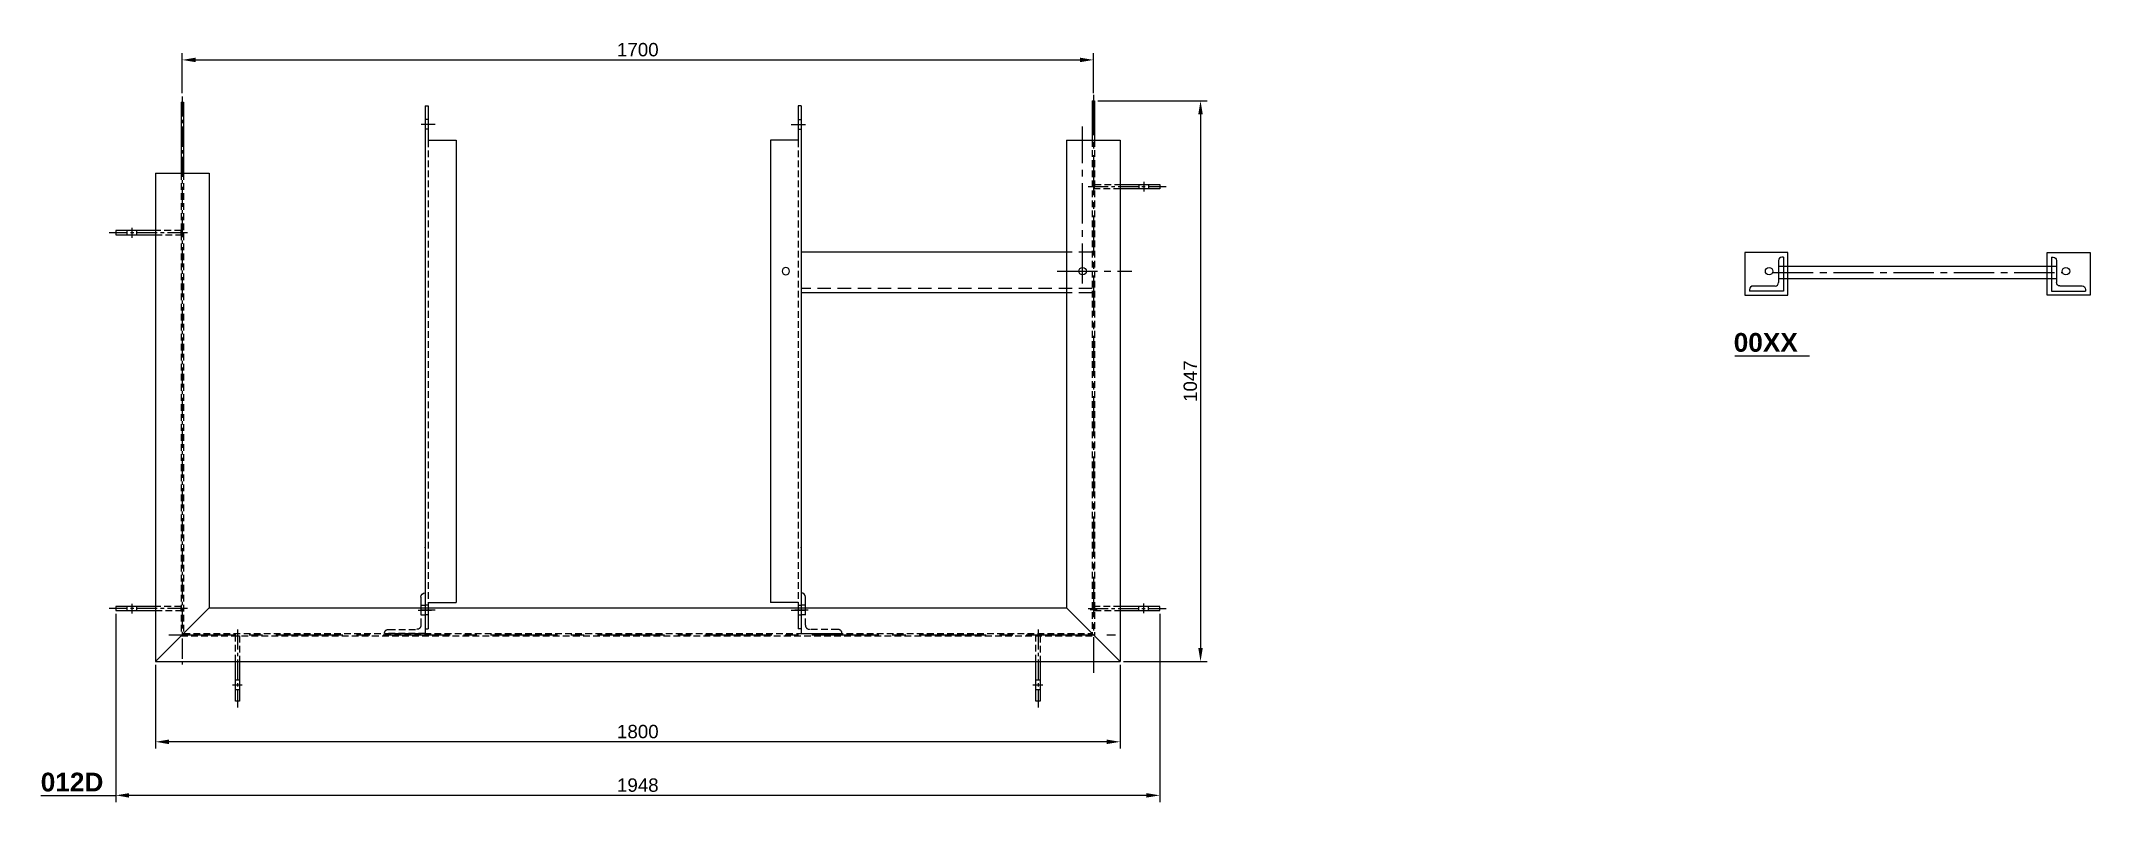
# Model space of a CAD drawing. Header units: millimetres. Extents: x -11137 to 17544, y -5373 to 15400.
# Drawn here: x 12932 to 16755, y -4297 to -2876 of the extents above; entities that cross this region are included whole.
import ezdxf
from ezdxf.enums import TextEntityAlignment as Align

# ---------------------------------------------------------------- set-up
doc = ezdxf.new("R2010")
doc.units = ezdxf.units.MM
doc.header["$LTSCALE"] = 100
doc.header["$MEASUREMENT"] = 0
for name, pattern in [('CENTER', [2, 1.25, -0.25, 0.25, -0.25]), ('CENTER2', [1.125, 0.75, -0.125, 0.125, -0.125]), ('HIDDEN', [0.375, 0.25, -0.125])]:
    doc.linetypes.add(name, pattern=pattern)
for name, color, linetype in [('2D_BEMASSUNG', 1, 'Continuous'), ('CENTRO', 1, 'CENTER'), ('CONTORNO', 3, 'Continuous'), ('EM-PJ-CENTRO', 10, 'CENTER2'), ('EM-PJ-CONTORNO', 3, 'Continuous'), ('EM-PJ-COTA', 7, 'Continuous'), ('EM-PJ-TEXTO', 7, 'Continuous'), ('EM-PJ-TRACEJADA', 1, 'HIDDEN')]:
    doc.layers.add(name, color=color, linetype=linetype)
doc.styles.add('PADRAO ANGLO', font='arial.ttf')
doc.styles.add('PADRAO ANGLO NEG', font='arialbd.ttf')
doc.dimstyles.new('COTAS-ANGLO-PADRÃO', dxfattribs={"dimscale": 10, "dimtxt": 2.5, "dimasz": 2.5, "dimexe": 1.25, "dimexo": 0.625, "dimtad": 1, "dimtxsty": 'PADRAO ANGLO', "dimcen": 2.5, "dimclrd": 256, "dimclre": 256, "dimclrt": 256, "dimadec": 0, "dimazin": 0, "dimtfac": 1, "dimtmove": 0, "dimatfit": 0, "dimfxl": 1, "dimarcsym": 0})

msp = doc.modelspace()

# ---------------------------------------------------------------- texts
at = {"layer": 'EM-PJ-TEXTO', "style": 'PADRAO ANGLO NEG'}
for s, p in [('00XX', (16150.055, -3438.61)), ('012D', (12989.746, -4259.754))]:
    msp.add_text(s, height=35, dxfattribs=at).set_placement(p, align=Align.MIDDLE_CENTER)

# ---------------------------------------------------------------- blocks, each defined once
blk = doc.blocks.new('*D79')
at = {"layer": 'Defpoints', "color": 0, "transparency": 16777216}
for p in [(14897.5, -2987.5), (14945.4, -4034.6), (15095.4, -4034.6)]:
    blk.add_point(p, dxfattribs=at)
at = {"layer": 'EM-PJ-COTA', "lineweight": -2, "transparency": 16777216}
for p, q in [((14903.8, -2987.5), (15107.9, -2987.5)), ((15095.4, -3012.5), (15095.4, -4009.6)), ((14951.6, -4034.6), (15107.9, -4034.6))]:
    blk.add_line(p, q, dxfattribs=at)
at = {"layer": 'EM-PJ-COTA', "transparency": 16777216}
for points in [[(15091.2, -3012.5), (15099.5, -3012.5), (15095.4, -2987.5)], [(15091.2, -4009.6), (15099.5, -4009.6), (15095.4, -4034.6)]]:
    blk.add_solid(points, dxfattribs=at)
at = {"layer": 'EM-PJ-COTA', "transparency": 16777216, "insert": (15076.4, -3511), "char_height": 25, "attachment_point": 5, "rotation": 90, "style": 'PADRAO ANGLO'}
blk.add_mtext('1047', dxfattribs=at)
blk = doc.blocks.new('*D80')
at = {"layer": 'Defpoints', "color": 0, "transparency": 16777216}
for p in [(13071.3, -3939.6), (15019.4, -3939.6), (13071.3, -4284.6)]:
    blk.add_point(p, dxfattribs=at)
at = {"layer": 'EM-PJ-COTA', "lineweight": -2, "transparency": 16777216}
for p, q in [((13071.3, -3945.8), (13071.3, -4297.1)), ((15019.4, -3945.8), (15019.4, -4297.1)), ((14994.4, -4284.6), (13096.3, -4284.6))]:
    blk.add_line(p, q, dxfattribs=at)
at = {"layer": 'EM-PJ-COTA', "transparency": 16777216}
for points in [[(13096.3, -4280.4), (13096.3, -4288.8), (13071.3, -4284.6)], [(14994.4, -4280.4), (14994.4, -4288.8), (15019.4, -4284.6)]]:
    blk.add_solid(points, dxfattribs=at)
at = {"layer": 'EM-PJ-COTA', "transparency": 16777216, "insert": (14045.4, -4265.6), "char_height": 25, "attachment_point": 5, "style": 'PADRAO ANGLO'}
blk.add_mtext('1948', dxfattribs=at)
blk = doc.blocks.new('*D81')
at = {"layer": 'Defpoints', "color": 0, "transparency": 16777216}
for p in [(13145.4, -4034.6), (14945.4, -4034.6), (13145.4, -4184.6)]:
    blk.add_point(p, dxfattribs=at)
at = {"layer": 'EM-PJ-COTA', "lineweight": -2, "transparency": 16777216}
for p, q in [((13145.4, -4040.8), (13145.4, -4197.1)), ((14945.4, -4040.8), (14945.4, -4197.1)), ((14920.4, -4184.6), (13170.4, -4184.6))]:
    blk.add_line(p, q, dxfattribs=at)
at = {"layer": 'EM-PJ-COTA', "transparency": 16777216}
for points in [[(13170.4, -4180.4), (13170.4, -4188.8), (13145.4, -4184.6)], [(14920.4, -4180.4), (14920.4, -4188.8), (14945.4, -4184.6)]]:
    blk.add_solid(points, dxfattribs=at)
at = {"layer": 'EM-PJ-COTA', "transparency": 16777216, "insert": (14045.4, -4165.6), "char_height": 25, "attachment_point": 5, "style": 'PADRAO ANGLO'}
blk.add_mtext('1800', dxfattribs=at)
blk = doc.blocks.new('*D82')
at = {"layer": 'Defpoints', "color": 0, "transparency": 16777216}
for p in [(14895.4, -2911.1), (13195.4, -2979.3), (14895.4, -2979.3)]:
    blk.add_point(p, dxfattribs=at)
at = {"layer": 'EM-PJ-COTA', "lineweight": -2, "transparency": 16777216}
for p, q in [((13195.4, -2973.1), (13195.4, -2898.6)), ((14895.4, -2973.1), (14895.4, -2898.6)), ((13220.4, -2911.1), (14870.4, -2911.1))]:
    blk.add_line(p, q, dxfattribs=at)
at = {"layer": 'EM-PJ-COTA', "transparency": 16777216}
for points in [[(13220.4, -2906.9), (13220.4, -2915.3), (13195.4, -2911.1)], [(14870.4, -2906.9), (14870.4, -2915.3), (14895.4, -2911.1)]]:
    blk.add_solid(points, dxfattribs=at)
at = {"layer": 'EM-PJ-COTA', "transparency": 16777216, "insert": (14045.4, -2892.1), "char_height": 25, "attachment_point": 5, "style": 'PADRAO ANGLO'}
blk.add_mtext('1700', dxfattribs=at)
blk = doc.blocks.new('A$C5f57d093')
at = {"layer": 'EM-PJ-CONTORNO'}
for p, q in [((-9.5, 15.9), (-9.5, 57.1)), ((-3.2, 63.5), (0, 63.5)), ((0, 0), (0, 63.5)), ((-63.5, 0), (-63.5, 3.2)), ((-63.5, 0), (0, 0)), ((-57.1, 9.5), (-15.9, 9.5))]:
    blk.add_line(p, q, dxfattribs=at)
at = {"layer": 'EM-PJ-CONTORNO', "extrusion": (0, 0, -1)}
for centre, start_param, end_param in [((-3.2, 57.1), 5.497787, 7.068583), ((-57.1, 3.2), 5.497787, 7.068583), ((-15.9, 15.9), 2.356194, 3.926991)]:
    blk.add_ellipse(centre, major_axis=(-4.49, 4.49), ratio=1, start_param=start_param, end_param=end_param, dxfattribs=at)
blk = doc.blocks.new('A$C0e09ffb4')
at = {"layer": 'EM-PJ-CENTRO'}
blk.add_line((62.1, -47, 838188.4), (601.1, -47, 838188.4), dxfattribs=at)
at = {"layer": 'EM-PJ-CONTORNO'}
for p, q in [((81.8, -35.5, 838188.4), (581.5, -35.5, 838188.4)), ((81.8, -58.5, 838188.4), (581.5, -58.5, 838188.4))]:
    blk.add_line(p, q, dxfattribs=at)
at = {"layer": 'EM-PJ-TRACEJADA'}
for p, q in [((72.2, -35.5, 838188.4), (81.8, -35.5, 838188.4)), ((581.5, -35.5, 838188.4), (591, -35.5, 838188.4)), ((72.2, -58.5, 838188.4), (81.8, -58.5, 838188.4)), ((581.5, -58.5, 838188.4), (591, -58.5, 838188.4))]:
    blk.add_line(p, q, dxfattribs=at)
at = {"layer": 'CONTORNO', "xscale": -0.999999999999998, "rotation": 90}
blk.add_blockref('A$C5f57d093', (81.8, -82, 838188.4), dxfattribs=at)
at = {"layer": 'CONTORNO', "rotation": 270}
blk.add_blockref('A$C5f57d093', (581.5, -81.8, 1676376.9), dxfattribs=at)
blk = doc.blocks.new('2345')
at = {"rotation": 90}
blk.add_blockref('A$C0e09ffb4', (-85.3, -339.1, -838188.4), dxfattribs=at)
blk = doc.blocks.new('A$C5b3d403b')
at = {"layer": 'EM-PJ-CONTORNO'}
for p, q in [((-72, -8), (-72, 72)), ((-72, 72), (8, 72)), ((8, 72), (8, -8)), ((8, -8), (-72, -8))]:
    blk.add_line(p, q, dxfattribs=at)
blk = doc.blocks.new('A$C2d8923df')
at = {"layer": 'CONTORNO'}
for centre in [(244.6, -62.1), (244.6, -615.9)]:
    blk.add_circle(centre, 7, dxfattribs=at)
at = {"layer": 'EM-PJ-CONTORNO'}
blk.add_blockref('A$C5b3d403b', (281.6, -89.1), dxfattribs=at)
at = {"layer": 'EM-PJ-CONTORNO', "xscale": -1, "rotation": 180}
blk.add_blockref('A$C5b3d403b', (281.6, -588.9), dxfattribs=at)
at = {"layer": 'EM-PJ-COTA'}
blk.add_blockref('2345', (285.2, -331.5), dxfattribs=at)
blk = doc.blocks.new('A$C73a3abda')
at = {"layer": 'EM-PJ-CONTORNO'}
for p, q in [((-35.65, 523.7), (-35.65, 28.57)), ((40.55, 523.7), (40.55, 28.57))]:
    blk.add_line(p, q, dxfattribs=at)
at = {"layer": 'EM-PJ-TRACEJADA'}
for p, q in [((-35.65, 571.6), (-35.65, 523.7)), ((32.61, 571.6), (32.61, 28.57)), ((40.55, 571.6), (40.55, 523.7))]:
    blk.add_line(p, q, dxfattribs=at)
blk = doc.blocks.new('base guarda w102')
at = {"layer": 'EM-PJ-CENTRO', "ltscale": 0.5}
for p, q in [((38024.8, -28253.5), (38170.7, -28253.5)), ((38128.6, -28244.5), (38128.6, -28263))]:
    blk.add_line(p, q, dxfattribs=at)
at = {"layer": 'EM-PJ-CONTORNO', "ltscale": 0.5}
for p, q in [((38084.6, -28249.5), (38158.6, -28249.5)), ((38158.6, -28249.5), (38158.6, -28257.5)), ((38158.6, -28257.5), (38084.6, -28257.5))]:
    blk.add_line(p, q, dxfattribs=at)
at = {"layer": 'EM-PJ-TRACEJADA', "ltscale": 0.5}
for p, q in [((38036.7, -28249.5), (38084.6, -28249.5)), ((38036.7, -28257.5), (38036.7, -28249.5)), ((38119.6, -28249.5), (38119.6, -28257.5)), ((38137.6, -28249.5), (38137.6, -28257.5)), ((38084.6, -28257.5), (38036.7, -28257.5))]:
    blk.add_line(p, q, dxfattribs=at)
blk = doc.blocks.new('A$C03dfd822')
at = {"layer": 'EM-PJ-CENTRO'}
blk.add_line((-44, 12.9), (-44, -11.9), dxfattribs=at)
at = {"layer": 'EM-PJ-CONTORNO', "ltscale": 0.5}
for p, q in [((-76.2, 0), (-47.9, 0)), ((-57.9, 7.9), (-68.3, 7.9)), ((-47.9, 7.9), (-57.9, 7.9))]:
    blk.add_line(p, q, dxfattribs=at)
blk.add_arc((-68.3, 0), 7.94, 90, 180, dxfattribs=at)
at = {"layer": 'EM-PJ-TRACEJADA', "ltscale": 0.5}
for p, q in [((-7.9, 68.3), (-7.9, 15.9)), ((0, 0), (0, 76.2)), ((-53, 7.9), (-53, 0)), ((-15.9, 7.9), (-47.9, 7.9)), ((-47.9, 0), (0, 0))]:
    blk.add_line(p, q, dxfattribs=at)
at = {"layer": 'EM-PJ-TRACEJADA'}
blk.add_line((-35, 7.9), (-35, 0), dxfattribs=at)
at = {"layer": 'EM-PJ-TRACEJADA', "ltscale": 0.5}
for centre, start, end in [((0, 68.3), 90, 180), ((-15.9, 15.9), 270, 0)]:
    blk.add_arc(centre, 7.94, start, end, dxfattribs=at)
blk = doc.blocks.new('A$C54e7a965')
at = {"layer": 'CENTRO'}
blk.add_line((988.1, -1725.1), (988.1, 41.3), dxfattribs=at)
at = {"layer": 'EM-PJ-CENTRO'}
for p, q in [((309.2, -67.5), (309.2, 72)), ((-20, 0), (1059.1, 0)), ((332.4, -20), (38.8, -20))]:
    blk.add_line(p, q, dxfattribs=at)
at = {"layer": 'EM-PJ-CENTRO', "ltscale": 0.5}
blk.add_line((-17.1, -1700), (1043.9, -1700), dxfattribs=at)
at = {"layer": 'EM-PJ-CONTORNO', "ltscale": 0.5}
for p, q in [((64.6, 50), (1038.1, 50)), ((64.6, -50), (64.6, 50)), ((938.1, -50), (1038.1, 50)), ((1038.1, -1750), (1038.1, 50)), ((-9, 2.1), (64.6, 2.1)), ((-9, -2.2), (-9, 2.1)), ((6, -2.2), (6, 2.1)), ((-9, -2.2), (64.6, -2.2)), ((64.6, -50), (938.1, -50)), ((938.1, -1650), (938.1, -50)), ((126.1, -1650), (938.1, -1650)), ((126.1, -1750), (126.1, -1650)), ((938.1, -1650), (1038.1, -1750)), ((-6.6, -1697.9), (126.1, -1697.9)), ((-6.6, -1702.2), (-6.6, -1697.9)), ((-6.6, -1702.2), (126.1, -1702.2)), ((8.4, -1702.2), (8.4, -1697.9)), ((126.1, -1750), (1038.1, -1750))]:
    blk.add_line(p, q, dxfattribs=at)
at = {"layer": 'EM-PJ-CONTORNO'}
blk.add_circle((309.2, -20), 7, dxfattribs=at)
at = {"layer": 'EM-PJ-TRACEJADA', "ltscale": 0.5}
for p, q in [((64.6, 2.1), (990.3, 2.1)), ((990.3, -1702.2), (990.3, 2.1)), ((64.6, -2.2), (986, -2.2)), ((986, -1697.9), (986, -2.2)), ((126.1, -1697.9), (986, -1697.9)), ((126.1, -1702.2), (990.3, -1702.2))]:
    blk.add_line(p, q, dxfattribs=at)
at = {"layer": 'EM-PJ-TRACEJADA'}
blk.add_line((941, -5.8), (941, 6.9), dxfattribs=at)
at = {"layer": 'EM-PJ-CENTRO', "rotation": 90}
blk.add_blockref('base guarda w102', (-28102.4, -38034.5), dxfattribs=at)
at = {"layer": 'EM-PJ-CENTRO'}
for p, xscale, rotation in [((29192.6, -38034.5), -1, 270), ((-28016.2, 36334.5), -1.000000000000001, 90), ((-27314.4, 36334.5), -1.000000000000001, 90)]:
    blk.add_blockref('base guarda w102', p, dxfattribs=dict(at, xscale=xscale, rotation=rotation))
for p in [(-37046.4, 28150.4), (-37046.4, 26656.6)]:
    blk.add_blockref('base guarda w102', p, dxfattribs=at)
at = {"layer": 'EM-PJ-COTA'}
blk.add_blockref('A$C03dfd822', (986, -545.2), dxfattribs=at)
at = {"layer": 'EM-PJ-COTA', "xscale": -1, "rotation": 180}
blk.add_blockref('A$C03dfd822', (986, -1246.6), dxfattribs=at)
blk = doc.blocks.new('A$Ce66cfb4b')
at = {"layer": '2D_BEMASSUNG'}
blk.add_point((-116.7, 0), dxfattribs=at)
at = {"layer": 'EM-PJ-CENTRO'}
for p, q in [((-906.8, 18.5), (-906.8, -7.8)), ((0, 18.5), (0, -6.3))]:
    blk.add_line(p, q, dxfattribs=at)
at = {"layer": 'EM-PJ-CONTORNO', "ltscale": 0.5}
for p, q in [((-877.2, 57.4), (-13.9, 57.4)), ((-877.2, 5.6), (-877.2, 57.4)), ((-13.9, 5.6), (-13.9, 57.4)), ((-941.8, 5.6), (-877.2, 5.6)), ((-941.8, 0), (-941.8, 5.6)), ((-887.2, 0), (-3.9, 0)), ((-13.9, 5.6), (-3.9, 5.6)), ((-3.9, 5.6), (35, 5.6)), ((-3.9, 0), (35, 0)), ((35, 0), (35, 5.6)), ((-941.8, 0), (-887.2, 0))]:
    blk.add_line(p, q, dxfattribs=at)
at = {"layer": 'EM-PJ-CONTORNO'}
blk.add_circle((-632.8, 28.6), 7, dxfattribs=at)
at = {"layer": 'EM-PJ-TRACEJADA', "ltscale": 0.5}
for p, q in [((-915.8, 5.6), (-915.8, 0)), ((-897.8, 5.6), (-897.8, 0)), ((-877.2, 5.6), (-13.9, 5.6)), ((-9, 5.6), (-9, 0)), ((9, 5.6), (9, 0))]:
    blk.add_line(p, q, dxfattribs=at)
blk = doc.blocks.new('A$Ccd78ce43')
at = {"layer": '2D_BEMASSUNG'}
blk.add_point((-150.7, 0), dxfattribs=at)
at = {"layer": 'EM-PJ-CENTRO'}
for p, q in [((-940.8, 18.5), (-940.8, -7.8)), ((-34, 18.5), (-34, -6.3))]:
    blk.add_line(p, q, dxfattribs=at)
at = {"layer": 'EM-PJ-CONTORNO', "ltscale": 0.5}
for p, q in [((-911.2, 57.4), (-47.9, 57.4)), ((-911.2, 5.6), (-911.2, 57.4)), ((-47.9, 5.6), (-47.9, 57.4)), ((-975.8, 5.6), (-911.2, 5.6)), ((-975.8, 0), (-975.8, 5.6)), ((-921.2, 0), (-37.9, 0)), ((-47.9, 5.6), (-37.9, 5.6)), ((-37.9, 5.6), (1, 5.6)), ((-37.9, 0), (1, 0)), ((1, 0), (1, 5.6)), ((-975.8, 0), (-921.2, 0))]:
    blk.add_line(p, q, dxfattribs=at)
at = {"layer": 'EM-PJ-TRACEJADA', "ltscale": 0.5}
for p, q in [((-949.8, 5.6), (-949.8, 0)), ((-931.8, 5.6), (-931.8, 0)), ((-911.2, 5.6), (-47.9, 5.6)), ((-43, 5.6), (-43, 0)), ((-25, 5.6), (-25, 0))]:
    blk.add_line(p, q, dxfattribs=at)

# ---------------------------------------------------------------- dimensions: what is measured, and where the dimension line sits
at = {"layer": 'EM-PJ-COTA'}
for base, p1, p2, picture, middle in [((14895.376, -2911.097), (13195.376, -2979.347), (14895.376, -2979.347), '*D82', (14045.376, -2892.082)), ((13071.326, -4284.597), (15019.426, -3939.597), (13071.326, -3939.597), '*D80', (14045.376, -4265.582)), ((13145.376, -4184.597), (14945.376, -4034.597), (13145.376, -4034.597), '*D81', (14045.376, -4165.582))]:
    dim = msp.add_linear_dim(base=base, p1=p1, p2=p2, dimstyle='COTAS-ANGLO-PADRÃO', override={"dimdec": 0}, dxfattribs=at)
    dim.commit()
    dim.dimension.update_dxf_attribs({"geometry": picture, "text_midpoint": middle})
dim = msp.add_linear_dim(base=(15095.376, -4034.597), p1=(14897.526, -2987.497), p2=(14945.376, -4034.597), angle=270, dimstyle='COTAS-ANGLO-PADRÃO', override={"dimdec": 0}, dxfattribs=at)
dim.commit()
dim.dimension.update_dxf_attribs({"geometry": '*D79', "text_midpoint": (15076.361, -3511.047)})

# ---------------------------------------------------------------- linework, layer by layer
at = {"layer": 'EM-PJ-CONTORNO'}
for p, q in [((16092.092, -3463.454), (16231.634, -3463.454)), ((12931.784, -4284.597), (13071.326, -4284.597))]:
    msp.add_line(p, q, dxfattribs=at)

# ---------------------------------------------------------------- block references
at = {"layer": 'EM-PJ-CONTORNO', "rotation": 270}
for name, p in [('A$C54e7a965', (14895.376, -2996.497)), ('A$Ccd78ce43', (13648.786, -3972.447)), ('A$C73a3abda', (14321.626, -3305.697)), ('A$C2d8923df', (16772.215, -3061.097))]:
    msp.add_blockref(name, p, dxfattribs=at)
at = {"layer": 'EM-PJ-CONTORNO', "xscale": -1, "rotation": 90}
msp.add_blockref('A$Ce66cfb4b', (14350.196, -3938.485), dxfattribs=at)

msp.set_redraw_order([(e.dxf.handle, doc.entitydb.next_handle()) for e in msp.query("TEXT MTEXT ATTDEF DIMENSION ARC_DIMENSION")])  # texts and dimensions are drawn at this point

doc.saveas('drawing.dxf')
